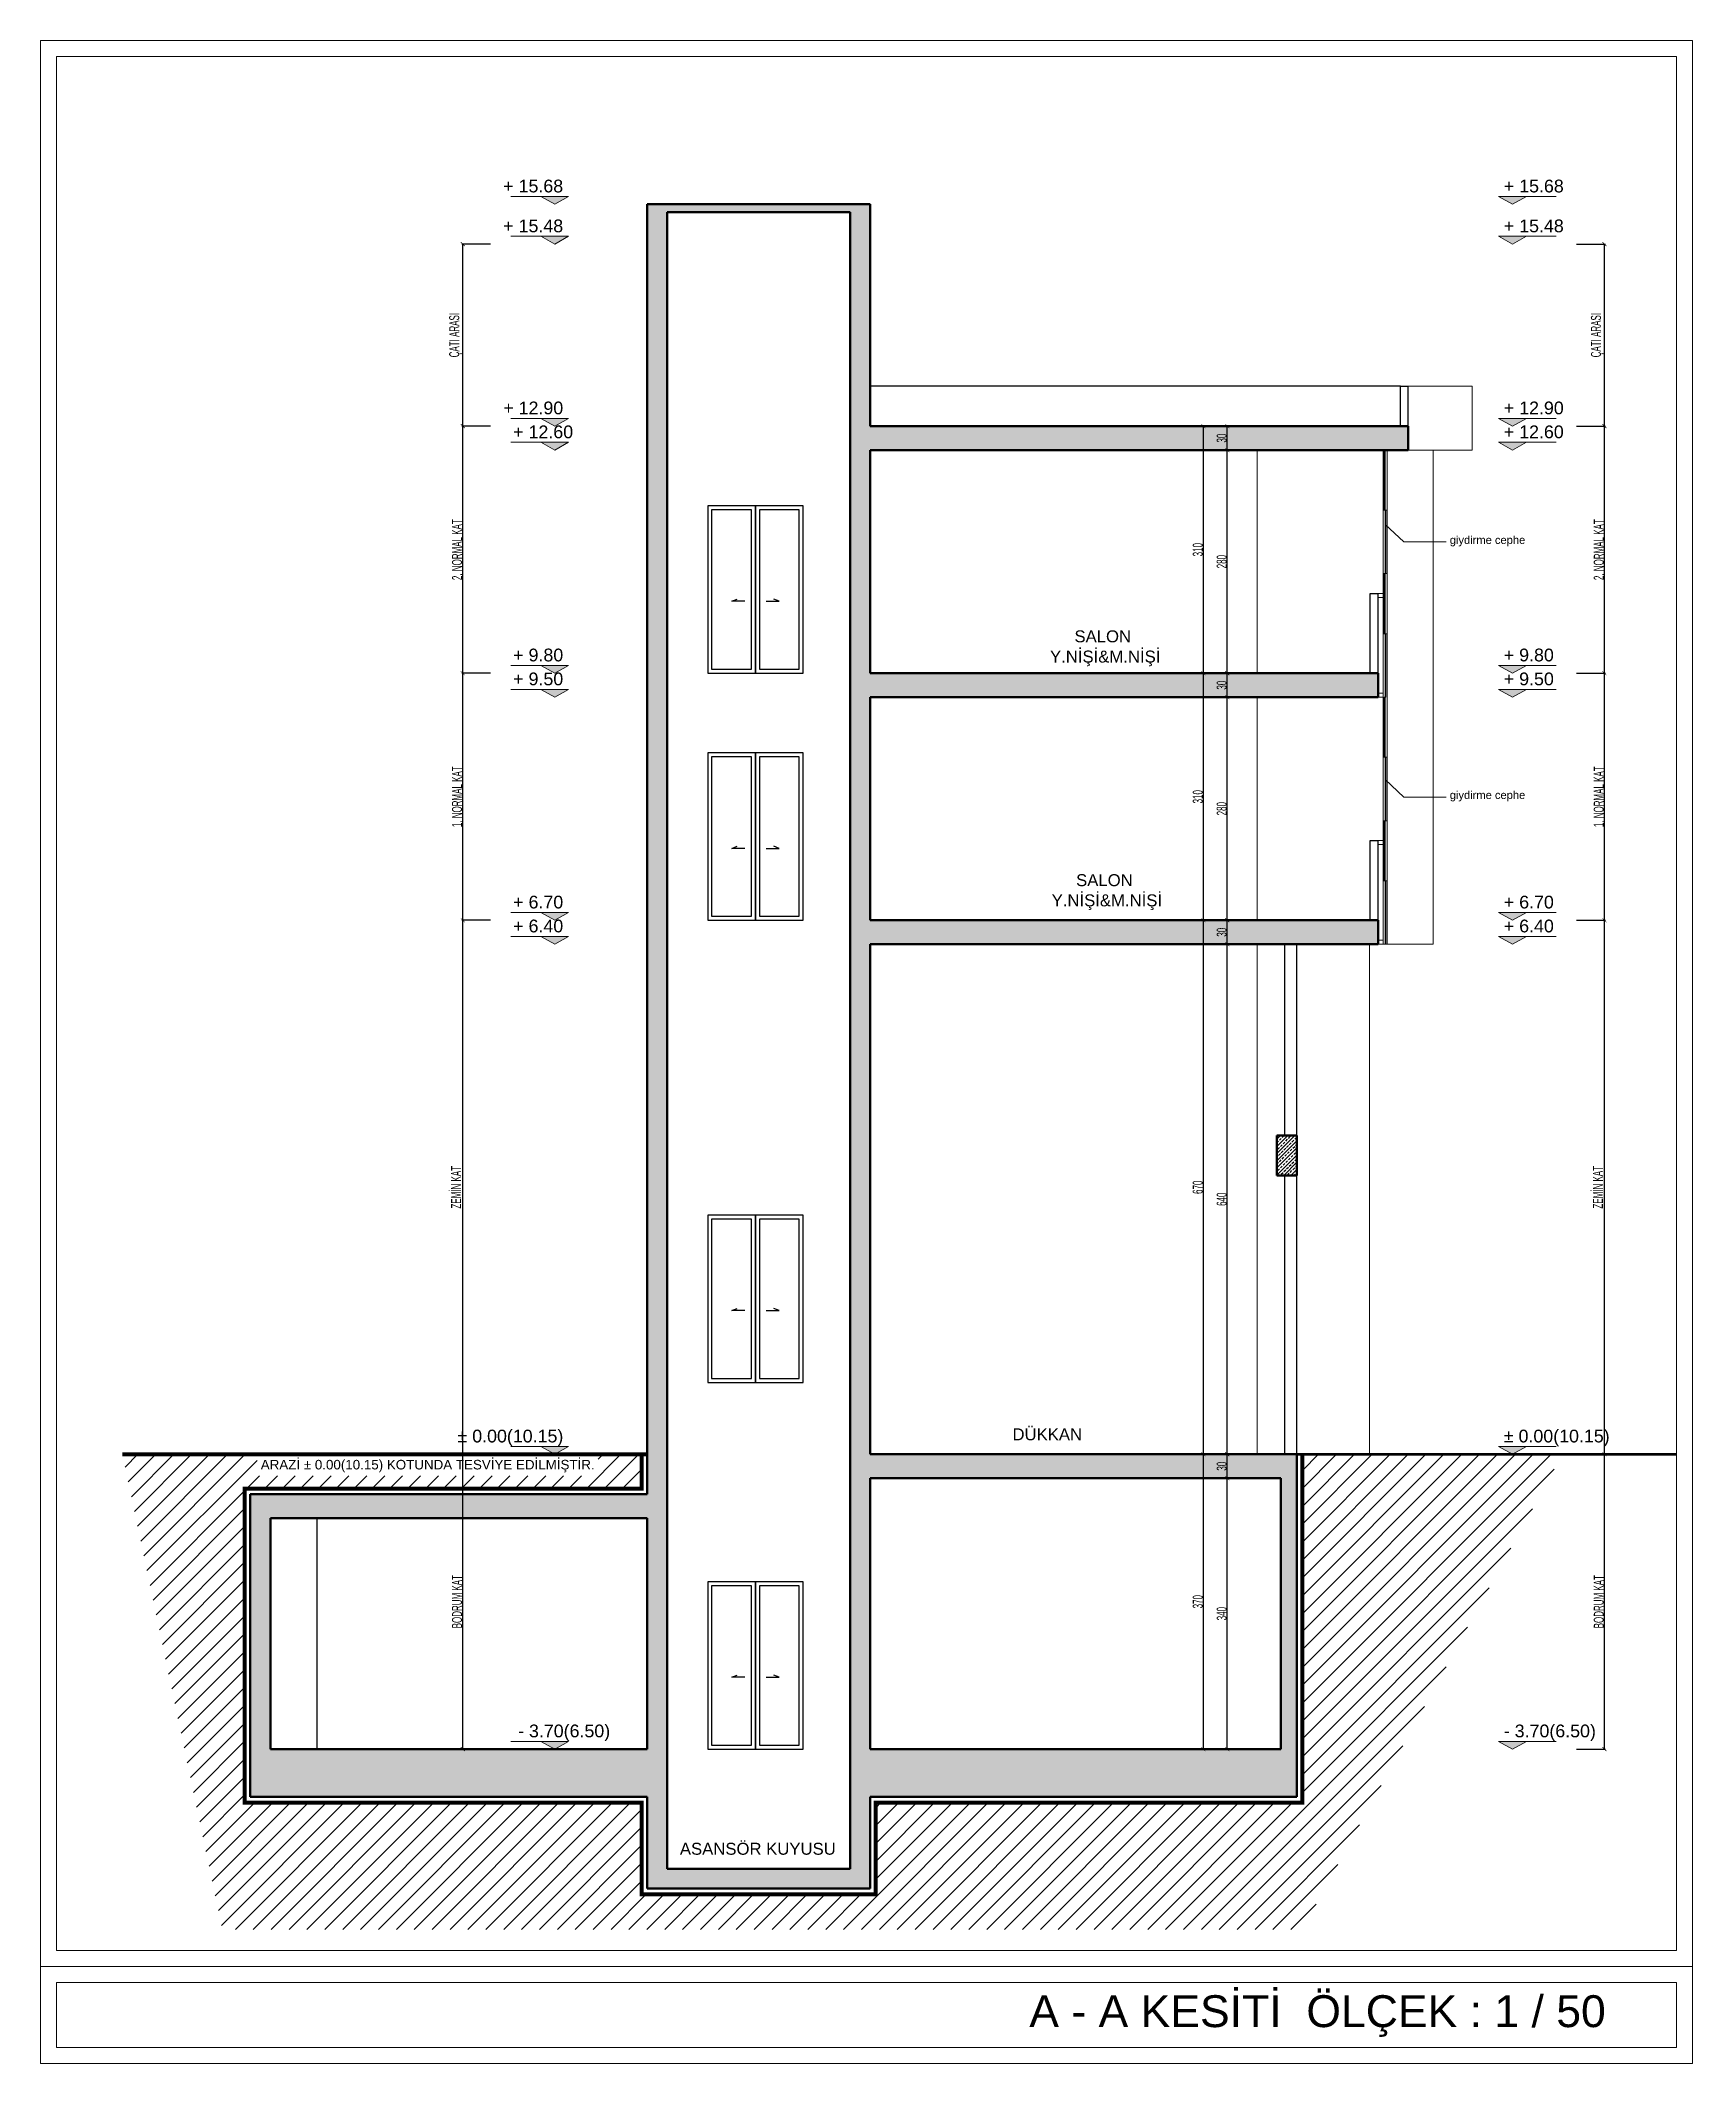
# Model space of a CAD drawing. Header units: millimetres. Extents: x 7519 to 33116, y -1769 to 3101.
# Drawn here: x 24041 to 26114, y 562 to 3101 of the extents above; entities that cross this region are included whole.
import ezdxf

# ---------------------------------------------------------------- set-up
doc = ezdxf.new("R2010")
doc.units = ezdxf.units.MM
doc.linetypes.add('ACAD_ISO04W100', pattern=[30, 24, -3, 0, -3])
doc.layers.add('1', color=7, linetype='Continuous', true_color=0x4137a0)
for name, color, linetype, lineweight in [('duvar', 145, 'Continuous', 53), ('iç ölçü x', 20, 'Continuous', 9), ('KAPI', 42, 'Continuous', 25), ('kesit duvar', 97, 'Continuous', 30), ('kesit ödşleme', 5, 'Continuous', 50), ('kolon', 1, 'Continuous', 30), ('KÜTÜPHANE', 34, 'Continuous', 30)]:
    doc.layers.add(name, color=color, linetype=linetype, lineweight=lineweight)
doc.styles.get("Standard").update_dxf_attribs({"font": 'arial.ttf'})
doc.styles.add('UMUT İÇ ÖLÇÜ YAZISI', font='ARIALN.TTF', dxfattribs={"width": 0.7, "height": 12.5})
doc.dimstyles.new('UMUT İÇ ÖLÇÜ', dxfattribs={"dimtxt": 12.5, "dimasz": 5, "dimexe": 1.25, "dimexo": 0.625, "dimtad": 1, "dimtoh": 1, "dimdec": 0, "dimzin": 12, "dimtxsty": 'UMUT İÇ ÖLÇÜ YAZISI', "dimblk": 'ARCHTICK', "dimcen": 5, "dimclrd": 1, "dimclre": 2, "dimclrt": 3, "dimadec": 0, "dimazin": 0, "dimtfac": 1, "dimtdec": 0, "dimtix": 1, "dimtmove": 0, "dimatfit": 3, "dimldrblk": 'ARCHTICK', "dimfxl": 35, "dimfxlon": 1, "dimtfillclr": 256, "dimarcsym": 0})
pattern_1 = [(45, (-20204.8364, 0), (-4.4901281, 4.4901281), []), (45, (-20200.346, 0), (-4.4901281, 4.4901281), [3.175, -1.5875])]

msp = doc.modelspace()

# ---------------------------------------------------------------- texts
for s, p in [('SALON', (25338.303, 2345.558)), ('Y.NİŞİ&M.NİŞİ', (25307.629, 2320.214)), ('Y.NİŞİ&M.NİŞİ', (25309.711, 2014.3)), ('SALON', (25340.386, 2039.643)), ('DÜKKAN', (25260.526, 1344.3)), ('ASANSÖR KUYUSU', (24843.121, 824.3))]:
    msp.add_text(s, height=15).set_placement(p)
at = {"layer": 'iç ölçü x'}
for s, height, p in [('+ 15.68', 16, (24621.42, 2910.082)), ('+ 15.68', 16, (25877.169, 2910.082)), ('+ 15.48', 16, (24621.42, 2860.082)), ('+ 15.48', 16, (25877.169, 2860.082)), ('+ 12.90', 16, (24621.508, 2631.644)), ('+ 12.90', 16, (25877.169, 2631.644)), ('+ 12.60', 16, (24633.939, 2601.644)), ('+ 12.60', 16, (25877.169, 2601.644)), ('giydirme cephe', 10, (25809.334, 2469.01)), ('+ 9.80', 16, (24633.939, 2321.644)), ('+ 9.80', 16, (25877.169, 2321.644)), ('+ 9.50', 16, (24633.939, 2291.644)), ('+ 9.50', 16, (25877.169, 2291.644)), ('giydirme cephe', 10, (25809.334, 2149.01)), ('+ 6.70', 16, (24633.939, 2011.644)), ('+ 6.70', 16, (25877.169, 2011.644)), ('+ 6.40', 16, (24633.939, 1981.644)), ('+ 6.40', 16, (25877.169, 1981.644)), ('± 0.00(10.15)', 16, (24564.034, 1341.644)), ('± 0.00(10.15)', 16, (25877.169, 1341.644)), ('ARAZİ ± 0.00(10.15) KOTUNDA TESVİYE EDİLMİŞTİR.', 12, (24317.105, 1307.758)), ('- 3.70(6.50)', 16, (24640.083, 971.644)), ('- 3.70(6.50)', 16, (25877.169, 971.644)), ('A - A KESİTİ  ÖLÇEK : 1 / 50', 40, (25281.598, 608.009))]:
    msp.add_text(s, height=height, dxfattribs=at).set_placement(p)

# ---------------------------------------------------------------- blocks, each defined once
blk = doc.blocks.new('A$C255917EC')
at = {"layer": 'iç ölçü x'}
h = blk.add_hatch(color=256, dxfattribs=at)
h.dxf.hatch_style = 1
h.paths.add_polyline_path([(0, 0), (43.7, 24.5), (-43.7, 24.5)])
for p, q in [((0, 0), (-43.7, 24.5)), ((-43.7, 24.5), (137.2, 24.5)), ((0, 0), (43.7, 24.5))]:
    blk.add_line(p, q, dxfattribs=at)
blk = doc.blocks.new('_ArchTick')
at = {"color": 0, "linetype": 'ByBlock', "const_width": 0.15}
blk.add_lwpolyline([(-0.5, -0.5), (0.5, 0.5)], dxfattribs=at)
blk = doc.blocks.new('*D327')
at = {"layer": 'Defpoints', "color": 0, "lineweight": 100, "transparency": 16777216}
for p in [(25888.1, 1326.8), (26003.4, 1326.8), (25888.1, 956.8)]:
    blk.add_point(p, dxfattribs=at)
at = {"layer": 'iç ölçü x', "color": 2, "lineweight": -2, "transparency": 16777216}
for p, q in [((25968.4, 1326.8), (26004.7, 1326.8)), ((25968.4, 956.8), (26004.7, 956.8))]:
    blk.add_line(p, q, dxfattribs=at)
at = {"layer": 'iç ölçü x', "color": 1, "lineweight": -2, "transparency": 16777216}
blk.add_line((26003.4, 956.8), (26003.4, 1326.8), dxfattribs=at)
at = {"layer": 'iç ölçü x', "color": 1, "lineweight": -2, "transparency": 16777216, "xscale": 5, "yscale": 5, "zscale": 5}
for p, rotation in [((26003.4, 1326.8), 90), ((26003.4, 956.8), 270)]:
    blk.add_blockref('_ArchTick', p, dxfattribs=dict(at, rotation=rotation))
at = {"layer": 'iç ölçü x', "color": 3, "transparency": 16777216, "insert": (25996.4, 1141.8), "char_height": 12.5, "attachment_point": 5, "rotation": 90, "style": 'UMUT İÇ ÖLÇÜ YAZISI'}
blk.add_mtext('BODRUM KAT', dxfattribs=at)
blk = doc.blocks.new('*D328')
at = {"layer": 'Defpoints', "color": 0, "transparency": 16777216}
for p in [(25888.1, 1996.8), (26003.4, 1996.8), (25888.1, 1326.8)]:
    blk.add_point(p, dxfattribs=at)
at = {"layer": 'iç ölçü x', "color": 2, "lineweight": -2, "transparency": 16777216}
for p, q in [((25968.4, 1996.8), (26004.7, 1996.8)), ((25968.4, 1326.8), (26004.7, 1326.8))]:
    blk.add_line(p, q, dxfattribs=at)
at = {"layer": 'iç ölçü x', "color": 1, "lineweight": -2, "transparency": 16777216}
blk.add_line((26003.4, 1326.8), (26003.4, 1996.8), dxfattribs=at)
at = {"layer": 'iç ölçü x', "color": 1, "lineweight": -2, "transparency": 16777216, "xscale": 5, "yscale": 5, "zscale": 5}
for p, rotation in [((26003.4, 1996.8), 90), ((26003.4, 1326.8), 270)]:
    blk.add_blockref('_ArchTick', p, dxfattribs=dict(at, rotation=rotation))
at = {"layer": 'iç ölçü x', "color": 3, "transparency": 16777216, "insert": (25995.2, 1661.8), "char_height": 12.5, "attachment_point": 5, "rotation": 90, "style": 'UMUT İÇ ÖLÇÜ YAZISI'}
blk.add_mtext('ZEMİN KAT', dxfattribs=at)
blk = doc.blocks.new('*D329')
at = {"layer": 'Defpoints', "color": 0, "transparency": 16777216}
for p in [(25888.1, 2306.8), (26003.4, 2306.8), (25888.1, 1996.8)]:
    blk.add_point(p, dxfattribs=at)
at = {"layer": 'iç ölçü x', "color": 2, "lineweight": -2, "transparency": 16777216}
for p, q in [((25968.4, 2306.8), (26004.7, 2306.8)), ((25968.4, 1996.8), (26004.7, 1996.8))]:
    blk.add_line(p, q, dxfattribs=at)
at = {"layer": 'iç ölçü x', "color": 1, "lineweight": -2, "transparency": 16777216}
blk.add_line((26003.4, 1996.8), (26003.4, 2306.8), dxfattribs=at)
at = {"layer": 'iç ölçü x', "color": 1, "lineweight": -2, "transparency": 16777216, "xscale": 5, "yscale": 5, "zscale": 5}
for p, rotation in [((26003.4, 2306.8), 90), ((26003.4, 1996.8), 270)]:
    blk.add_blockref('_ArchTick', p, dxfattribs=dict(at, rotation=rotation))
at = {"layer": 'iç ölçü x', "color": 3, "transparency": 16777216, "insert": (25996.4, 2151.8), "char_height": 12.5, "attachment_point": 5, "rotation": 90, "style": 'UMUT İÇ ÖLÇÜ YAZISI'}
blk.add_mtext('1. NORMAL KAT', dxfattribs=at)
blk = doc.blocks.new('*D330')
at = {"layer": 'Defpoints', "color": 0, "transparency": 16777216}
for p in [(25888.1, 2616.8), (26003.4, 2616.8), (25888.1, 2306.8)]:
    blk.add_point(p, dxfattribs=at)
at = {"layer": 'iç ölçü x', "color": 2, "lineweight": -2, "transparency": 16777216}
for p, q in [((25968.4, 2616.8), (26004.7, 2616.8)), ((25968.4, 2306.8), (26004.7, 2306.8))]:
    blk.add_line(p, q, dxfattribs=at)
at = {"layer": 'iç ölçü x', "color": 1, "lineweight": -2, "transparency": 16777216}
blk.add_line((26003.4, 2306.8), (26003.4, 2616.8), dxfattribs=at)
at = {"layer": 'iç ölçü x', "color": 1, "lineweight": -2, "transparency": 16777216, "xscale": 5, "yscale": 5, "zscale": 5}
for p, rotation in [((26003.4, 2616.8), 90), ((26003.4, 2306.8), 270)]:
    blk.add_blockref('_ArchTick', p, dxfattribs=dict(at, rotation=rotation))
at = {"layer": 'iç ölçü x', "color": 3, "transparency": 16777216, "insert": (25996.4, 2461.8), "char_height": 12.5, "attachment_point": 5, "rotation": 90, "style": 'UMUT İÇ ÖLÇÜ YAZISI'}
blk.add_mtext('2. NORMAL KAT', dxfattribs=at)
blk = doc.blocks.new('*D331')
at = {"layer": 'Defpoints', "color": 0, "transparency": 16777216}
for p in [(25888.1, 2845.2), (26003.4, 2845.2), (25888.1, 2616.8)]:
    blk.add_point(p, dxfattribs=at)
at = {"layer": 'iç ölçü x', "color": 2, "lineweight": -2, "transparency": 16777216}
for p, q in [((25968.4, 2845.2), (26004.7, 2845.2)), ((25968.4, 2616.8), (26004.7, 2616.8))]:
    blk.add_line(p, q, dxfattribs=at)
at = {"layer": 'iç ölçü x', "color": 1, "lineweight": -2, "transparency": 16777216}
blk.add_line((26003.4, 2616.8), (26003.4, 2845.2), dxfattribs=at)
at = {"layer": 'iç ölçü x', "color": 1, "lineweight": -2, "transparency": 16777216, "xscale": 5, "yscale": 5, "zscale": 5}
for p, rotation in [((26003.4, 2845.2), 90), ((26003.4, 2616.8), 270)]:
    blk.add_blockref('_ArchTick', p, dxfattribs=dict(at, rotation=rotation))
at = {"layer": 'iç ölçü x', "color": 3, "transparency": 16777216, "insert": (25994.7, 2731), "char_height": 12.5, "attachment_point": 5, "rotation": 90, "style": 'UMUT İÇ ÖLÇÜ YAZISI'}
blk.add_mtext('ÇATI ARASI ', dxfattribs=at)
blk = doc.blocks.new('*D342')
at = {"layer": 'Defpoints', "color": 0, "lineweight": 100, "transparency": 16777216}
for p in [(24570.6, 1326.8), (24686, 1326.8), (24686, 956.8)]:
    blk.add_point(p, dxfattribs=at)
at = {"layer": 'iç ölçü x', "color": 2, "lineweight": -2, "transparency": 16777216}
for p, q in [((24605.6, 1326.8), (24569.4, 1326.8)), ((24605.6, 956.8), (24569.4, 956.8))]:
    blk.add_line(p, q, dxfattribs=at)
at = {"layer": 'iç ölçü x', "color": 1, "lineweight": -2, "transparency": 16777216}
blk.add_line((24570.6, 956.8), (24570.6, 1326.8), dxfattribs=at)
at = {"layer": 'iç ölçü x', "color": 1, "lineweight": -2, "transparency": 16777216, "xscale": 5, "yscale": 5, "zscale": 5}
for p, rotation in [((24570.6, 1326.8), 90), ((24570.6, 956.8), 270)]:
    blk.add_blockref('_ArchTick', p, dxfattribs=dict(at, rotation=rotation))
at = {"layer": 'iç ölçü x', "color": 3, "transparency": 16777216, "insert": (24563.5, 1141.8), "char_height": 12.5, "attachment_point": 5, "rotation": 90, "style": 'UMUT İÇ ÖLÇÜ YAZISI'}
blk.add_mtext('BODRUM KAT', dxfattribs=at)
blk = doc.blocks.new('*D343')
at = {"layer": 'Defpoints', "color": 0, "transparency": 16777216}
for p in [(24570.6, 1996.8), (24686, 1996.8), (24686, 1326.8)]:
    blk.add_point(p, dxfattribs=at)
at = {"layer": 'iç ölçü x', "color": 2, "lineweight": -2, "transparency": 16777216}
for p, q in [((24605.6, 1996.8), (24569.4, 1996.8)), ((24605.6, 1326.8), (24569.4, 1326.8))]:
    blk.add_line(p, q, dxfattribs=at)
at = {"layer": 'iç ölçü x', "color": 1, "lineweight": -2, "transparency": 16777216}
blk.add_line((24570.6, 1326.8), (24570.6, 1996.8), dxfattribs=at)
at = {"layer": 'iç ölçü x', "color": 1, "lineweight": -2, "transparency": 16777216, "xscale": 5, "yscale": 5, "zscale": 5}
for p, rotation in [((24570.6, 1996.8), 90), ((24570.6, 1326.8), 270)]:
    blk.add_blockref('_ArchTick', p, dxfattribs=dict(at, rotation=rotation))
at = {"layer": 'iç ölçü x', "color": 3, "transparency": 16777216, "insert": (24562.3, 1661.8), "char_height": 12.5, "attachment_point": 5, "rotation": 90, "style": 'UMUT İÇ ÖLÇÜ YAZISI'}
blk.add_mtext('ZEMİN KAT', dxfattribs=at)
blk = doc.blocks.new('*D344')
at = {"layer": 'Defpoints', "color": 0, "transparency": 16777216}
for p in [(24570.6, 2306.8), (24686, 2306.8), (24686, 1996.8)]:
    blk.add_point(p, dxfattribs=at)
at = {"layer": 'iç ölçü x', "color": 2, "lineweight": -2, "transparency": 16777216}
for p, q in [((24605.6, 2306.8), (24569.4, 2306.8)), ((24605.6, 1996.8), (24569.4, 1996.8))]:
    blk.add_line(p, q, dxfattribs=at)
at = {"layer": 'iç ölçü x', "color": 1, "lineweight": -2, "transparency": 16777216}
blk.add_line((24570.6, 1996.8), (24570.6, 2306.8), dxfattribs=at)
at = {"layer": 'iç ölçü x', "color": 1, "lineweight": -2, "transparency": 16777216, "xscale": 5, "yscale": 5, "zscale": 5}
for p, rotation in [((24570.6, 2306.8), 90), ((24570.6, 1996.8), 270)]:
    blk.add_blockref('_ArchTick', p, dxfattribs=dict(at, rotation=rotation))
at = {"layer": 'iç ölçü x', "color": 3, "transparency": 16777216, "insert": (24563.5, 2151.8), "char_height": 12.5, "attachment_point": 5, "rotation": 90, "style": 'UMUT İÇ ÖLÇÜ YAZISI'}
blk.add_mtext('1. NORMAL KAT', dxfattribs=at)
blk = doc.blocks.new('*D345')
at = {"layer": 'Defpoints', "color": 0, "transparency": 16777216}
for p in [(24570.6, 2616.8), (24686, 2616.8), (24686, 2306.8)]:
    blk.add_point(p, dxfattribs=at)
at = {"layer": 'iç ölçü x', "color": 2, "lineweight": -2, "transparency": 16777216}
for p, q in [((24605.6, 2616.8), (24569.4, 2616.8)), ((24605.6, 2306.8), (24569.4, 2306.8))]:
    blk.add_line(p, q, dxfattribs=at)
at = {"layer": 'iç ölçü x', "color": 1, "lineweight": -2, "transparency": 16777216}
blk.add_line((24570.6, 2306.8), (24570.6, 2616.8), dxfattribs=at)
at = {"layer": 'iç ölçü x', "color": 1, "lineweight": -2, "transparency": 16777216, "xscale": 5, "yscale": 5, "zscale": 5}
for p, rotation in [((24570.6, 2616.8), 90), ((24570.6, 2306.8), 270)]:
    blk.add_blockref('_ArchTick', p, dxfattribs=dict(at, rotation=rotation))
at = {"layer": 'iç ölçü x', "color": 3, "transparency": 16777216, "insert": (24563.5, 2461.8), "char_height": 12.5, "attachment_point": 5, "rotation": 90, "style": 'UMUT İÇ ÖLÇÜ YAZISI'}
blk.add_mtext('2. NORMAL KAT', dxfattribs=at)
blk = doc.blocks.new('*D346')
at = {"layer": 'Defpoints', "color": 0, "transparency": 16777216}
for p in [(24570.6, 2845.2), (24686, 2845.2), (24686, 2616.8)]:
    blk.add_point(p, dxfattribs=at)
at = {"layer": 'iç ölçü x', "color": 2, "lineweight": -2, "transparency": 16777216}
for p, q in [((24605.6, 2845.2), (24569.4, 2845.2)), ((24605.6, 2616.8), (24569.4, 2616.8))]:
    blk.add_line(p, q, dxfattribs=at)
at = {"layer": 'iç ölçü x', "color": 1, "lineweight": -2, "transparency": 16777216}
blk.add_line((24570.6, 2616.8), (24570.6, 2845.2), dxfattribs=at)
at = {"layer": 'iç ölçü x', "color": 1, "lineweight": -2, "transparency": 16777216, "xscale": 5, "yscale": 5, "zscale": 5}
for p, rotation in [((24570.6, 2845.2), 90), ((24570.6, 2616.8), 270)]:
    blk.add_blockref('_ArchTick', p, dxfattribs=dict(at, rotation=rotation))
at = {"layer": 'iç ölçü x', "color": 3, "transparency": 16777216, "insert": (24561.8, 2731), "char_height": 12.5, "attachment_point": 5, "rotation": 90, "style": 'UMUT İÇ ÖLÇÜ YAZISI'}
blk.add_mtext('ÇATI ARASI ', dxfattribs=at)
blk = doc.blocks.new('*D479')
at = {"layer": 'Defpoints', "color": 0, "lineweight": 100, "transparency": 16777216}
for p in [(25530.1, 1296.8), (25550.8, 1296.8), (25550.8, 956.8)]:
    blk.add_point(p, dxfattribs=at)
at = {"layer": 'iç ölçü x', "color": 2, "lineweight": -2, "transparency": 16777216}
for p, q in [((25550.1, 1296.8), (25528.9, 1296.8)), ((25550.1, 956.8), (25528.9, 956.8))]:
    blk.add_line(p, q, dxfattribs=at)
at = {"layer": 'iç ölçü x', "color": 1, "lineweight": -2, "transparency": 16777216}
blk.add_line((25530.1, 956.8), (25530.1, 1296.8), dxfattribs=at)
at = {"layer": 'iç ölçü x', "color": 1, "lineweight": -2, "transparency": 16777216, "xscale": 5, "yscale": 5, "zscale": 5}
for p, rotation in [((25530.1, 1296.8), 90), ((25530.1, 956.8), 270)]:
    blk.add_blockref('_ArchTick', p, dxfattribs=dict(at, rotation=rotation))
at = {"layer": 'iç ölçü x', "color": 3, "transparency": 16777216, "insert": (25523.1, 1126.8), "char_height": 12.5, "attachment_point": 5, "rotation": 90, "style": 'UMUT İÇ ÖLÇÜ YAZISI'}
blk.add_mtext('340', dxfattribs=at)
blk = doc.blocks.new('*D480')
at = {"layer": 'Defpoints', "color": 0, "lineweight": 100, "transparency": 16777216}
for p in [(25530.1, 1326.8), (25567.8, 1326.8), (25550.8, 1296.8)]:
    blk.add_point(p, dxfattribs=at)
at = {"layer": 'iç ölçü x', "color": 2, "lineweight": -2, "transparency": 16777216}
for p, q in [((25565.1, 1326.8), (25528.9, 1326.8)), ((25550.1, 1296.8), (25528.9, 1296.8))]:
    blk.add_line(p, q, dxfattribs=at)
at = {"layer": 'iç ölçü x', "color": 1, "lineweight": -2, "transparency": 16777216}
blk.add_line((25530.1, 1296.8), (25530.1, 1326.8), dxfattribs=at)
at = {"layer": 'iç ölçü x', "color": 1, "lineweight": -2, "transparency": 16777216, "xscale": 5, "yscale": 5, "zscale": 5}
for p, rotation in [((25530.1, 1326.8), 90), ((25530.1, 1296.8), 270)]:
    blk.add_blockref('_ArchTick', p, dxfattribs=dict(at, rotation=rotation))
at = {"layer": 'iç ölçü x', "color": 3, "transparency": 16777216, "insert": (25523.1, 1311.8), "char_height": 12.5, "attachment_point": 5, "rotation": 90, "style": 'UMUT İÇ ÖLÇÜ YAZISI'}
blk.add_mtext('30', dxfattribs=at)
blk = doc.blocks.new('*D481')
at = {"layer": 'Defpoints', "color": 0, "transparency": 16777216}
for p in [(25530.1, 1966.8), (25567.8, 1966.8), (25567.8, 1326.8)]:
    blk.add_point(p, dxfattribs=at)
at = {"layer": 'iç ölçü x', "color": 2, "lineweight": -2, "transparency": 16777216}
for p, q in [((25565.1, 1966.8), (25528.9, 1966.8)), ((25565.1, 1326.8), (25528.9, 1326.8))]:
    blk.add_line(p, q, dxfattribs=at)
at = {"layer": 'iç ölçü x', "color": 1, "lineweight": -2, "transparency": 16777216}
blk.add_line((25530.1, 1326.8), (25530.1, 1966.8), dxfattribs=at)
at = {"layer": 'iç ölçü x', "color": 1, "lineweight": -2, "transparency": 16777216, "xscale": 5, "yscale": 5, "zscale": 5}
for p, rotation in [((25530.1, 1966.8), 90), ((25530.1, 1326.8), 270)]:
    blk.add_blockref('_ArchTick', p, dxfattribs=dict(at, rotation=rotation))
at = {"layer": 'iç ölçü x', "color": 3, "transparency": 16777216, "insert": (25523.1, 1646.8), "char_height": 12.5, "attachment_point": 5, "rotation": 90, "style": 'UMUT İÇ ÖLÇÜ YAZISI'}
blk.add_mtext('640', dxfattribs=at)
blk = doc.blocks.new('*D482')
at = {"layer": 'Defpoints', "color": 0, "transparency": 16777216}
for p in [(25530.1, 1996.8), (25567.8, 1996.8), (25567.8, 1966.8)]:
    blk.add_point(p, dxfattribs=at)
at = {"layer": 'iç ölçü x', "color": 2, "lineweight": -2, "transparency": 16777216}
for p, q in [((25565.1, 1996.8), (25528.9, 1996.8)), ((25565.1, 1966.8), (25528.9, 1966.8))]:
    blk.add_line(p, q, dxfattribs=at)
at = {"layer": 'iç ölçü x', "color": 1, "lineweight": -2, "transparency": 16777216}
blk.add_line((25530.1, 1966.8), (25530.1, 1996.8), dxfattribs=at)
at = {"layer": 'iç ölçü x', "color": 1, "lineweight": -2, "transparency": 16777216, "xscale": 5, "yscale": 5, "zscale": 5}
for p, rotation in [((25530.1, 1996.8), 90), ((25530.1, 1966.8), 270)]:
    blk.add_blockref('_ArchTick', p, dxfattribs=dict(at, rotation=rotation))
at = {"layer": 'iç ölçü x', "color": 3, "transparency": 16777216, "insert": (25523.1, 1981.8), "char_height": 12.5, "attachment_point": 5, "rotation": 90, "style": 'UMUT İÇ ÖLÇÜ YAZISI'}
blk.add_mtext('30', dxfattribs=at)
blk = doc.blocks.new('*D483')
at = {"layer": 'Defpoints', "color": 0, "transparency": 16777216}
for p in [(25530.1, 2276.8), (25567.8, 2276.8), (25567.8, 1996.8)]:
    blk.add_point(p, dxfattribs=at)
at = {"layer": 'iç ölçü x', "color": 2, "lineweight": -2, "transparency": 16777216}
for p, q in [((25565.1, 2276.8), (25528.9, 2276.8)), ((25565.1, 1996.8), (25528.9, 1996.8))]:
    blk.add_line(p, q, dxfattribs=at)
at = {"layer": 'iç ölçü x', "color": 1, "lineweight": -2, "transparency": 16777216}
blk.add_line((25530.1, 1996.8), (25530.1, 2276.8), dxfattribs=at)
at = {"layer": 'iç ölçü x', "color": 1, "lineweight": -2, "transparency": 16777216, "xscale": 5, "yscale": 5, "zscale": 5}
for p, rotation in [((25530.1, 2276.8), 90), ((25530.1, 1996.8), 270)]:
    blk.add_blockref('_ArchTick', p, dxfattribs=dict(at, rotation=rotation))
at = {"layer": 'iç ölçü x', "color": 3, "transparency": 16777216, "insert": (25523.1, 2136.8), "char_height": 12.5, "attachment_point": 5, "rotation": 90, "style": 'UMUT İÇ ÖLÇÜ YAZISI'}
blk.add_mtext('280', dxfattribs=at)
blk = doc.blocks.new('*D484')
at = {"layer": 'Defpoints', "color": 0, "transparency": 16777216}
for p in [(25530.1, 2306.8), (25567.8, 2306.8), (25567.8, 2276.8)]:
    blk.add_point(p, dxfattribs=at)
at = {"layer": 'iç ölçü x', "color": 2, "lineweight": -2, "transparency": 16777216}
for p, q in [((25565.1, 2306.8), (25528.9, 2306.8)), ((25565.1, 2276.8), (25528.9, 2276.8))]:
    blk.add_line(p, q, dxfattribs=at)
at = {"layer": 'iç ölçü x', "color": 1, "lineweight": -2, "transparency": 16777216}
blk.add_line((25530.1, 2276.8), (25530.1, 2306.8), dxfattribs=at)
at = {"layer": 'iç ölçü x', "color": 1, "lineweight": -2, "transparency": 16777216, "xscale": 5, "yscale": 5, "zscale": 5}
for p, rotation in [((25530.1, 2306.8), 90), ((25530.1, 2276.8), 270)]:
    blk.add_blockref('_ArchTick', p, dxfattribs=dict(at, rotation=rotation))
at = {"layer": 'iç ölçü x', "color": 3, "transparency": 16777216, "insert": (25523.1, 2291.8), "char_height": 12.5, "attachment_point": 5, "rotation": 90, "style": 'UMUT İÇ ÖLÇÜ YAZISI'}
blk.add_mtext('30', dxfattribs=at)
blk = doc.blocks.new('*D485')
at = {"layer": 'Defpoints', "color": 0, "transparency": 16777216}
for p in [(25530.1, 2586.8), (25567.8, 2586.8), (25567.8, 2306.8)]:
    blk.add_point(p, dxfattribs=at)
at = {"layer": 'iç ölçü x', "color": 2, "lineweight": -2, "transparency": 16777216}
for p, q in [((25565.1, 2586.8), (25528.9, 2586.8)), ((25565.1, 2306.8), (25528.9, 2306.8))]:
    blk.add_line(p, q, dxfattribs=at)
at = {"layer": 'iç ölçü x', "color": 1, "lineweight": -2, "transparency": 16777216}
blk.add_line((25530.1, 2306.8), (25530.1, 2586.8), dxfattribs=at)
at = {"layer": 'iç ölçü x', "color": 1, "lineweight": -2, "transparency": 16777216, "xscale": 5, "yscale": 5, "zscale": 5}
for p, rotation in [((25530.1, 2586.8), 90), ((25530.1, 2306.8), 270)]:
    blk.add_blockref('_ArchTick', p, dxfattribs=dict(at, rotation=rotation))
at = {"layer": 'iç ölçü x', "color": 3, "transparency": 16777216, "insert": (25523.1, 2446.8), "char_height": 12.5, "attachment_point": 5, "rotation": 90, "style": 'UMUT İÇ ÖLÇÜ YAZISI'}
blk.add_mtext('280', dxfattribs=at)
blk = doc.blocks.new('*D486')
at = {"layer": 'Defpoints', "color": 0, "transparency": 16777216}
for p in [(25530.1, 2616.8), (25564.2, 2616.8), (25567.8, 2586.8)]:
    blk.add_point(p, dxfattribs=at)
at = {"layer": 'iç ölçü x', "color": 2, "lineweight": -2, "transparency": 16777216}
for p, q in [((25563.6, 2616.8), (25528.9, 2616.8)), ((25565.1, 2586.8), (25528.9, 2586.8))]:
    blk.add_line(p, q, dxfattribs=at)
at = {"layer": 'iç ölçü x', "color": 1, "lineweight": -2, "transparency": 16777216}
blk.add_line((25530.1, 2586.8), (25530.1, 2616.8), dxfattribs=at)
at = {"layer": 'iç ölçü x', "color": 1, "lineweight": -2, "transparency": 16777216, "xscale": 5, "yscale": 5, "zscale": 5}
for p, rotation in [((25530.1, 2616.8), 90), ((25530.1, 2586.8), 270)]:
    blk.add_blockref('_ArchTick', p, dxfattribs=dict(at, rotation=rotation))
at = {"layer": 'iç ölçü x', "color": 3, "transparency": 16777216, "insert": (25523.1, 2601.8), "char_height": 12.5, "attachment_point": 5, "rotation": 90, "style": 'UMUT İÇ ÖLÇÜ YAZISI'}
blk.add_mtext('30', dxfattribs=at)
blk = doc.blocks.new('*D487')
at = {"layer": 'Defpoints', "color": 0, "lineweight": 100, "transparency": 16777216}
for p in [(25500.1, 1326.8), (25520.8, 1326.8), (25520.8, 956.8)]:
    blk.add_point(p, dxfattribs=at)
at = {"layer": 'iç ölçü x', "color": 2, "lineweight": -2, "transparency": 16777216}
for p, q in [((25520.1, 1326.8), (25498.9, 1326.8)), ((25520.1, 956.8), (25498.9, 956.8))]:
    blk.add_line(p, q, dxfattribs=at)
at = {"layer": 'iç ölçü x', "color": 1, "lineweight": -2, "transparency": 16777216}
blk.add_line((25500.1, 956.8), (25500.1, 1326.8), dxfattribs=at)
at = {"layer": 'iç ölçü x', "color": 1, "lineweight": -2, "transparency": 16777216, "xscale": 5, "yscale": 5, "zscale": 5}
for p, rotation in [((25500.1, 1326.8), 90), ((25500.1, 956.8), 270)]:
    blk.add_blockref('_ArchTick', p, dxfattribs=dict(at, rotation=rotation))
at = {"layer": 'iç ölçü x', "color": 3, "transparency": 16777216, "insert": (25493.1, 1141.8), "char_height": 12.5, "attachment_point": 5, "rotation": 90, "style": 'UMUT İÇ ÖLÇÜ YAZISI'}
blk.add_mtext('370', dxfattribs=at)
blk = doc.blocks.new('*D488')
at = {"layer": 'Defpoints', "color": 0, "transparency": 16777216}
for p in [(25500.1, 1996.8), (25514.7, 1996.8), (25520.8, 1326.8)]:
    blk.add_point(p, dxfattribs=at)
at = {"layer": 'iç ölçü x', "color": 2, "lineweight": -2, "transparency": 16777216}
for p, q in [((25514, 1996.8), (25498.9, 1996.8)), ((25520.1, 1326.8), (25498.9, 1326.8))]:
    blk.add_line(p, q, dxfattribs=at)
at = {"layer": 'iç ölçü x', "color": 1, "lineweight": -2, "transparency": 16777216}
blk.add_line((25500.1, 1326.8), (25500.1, 1996.8), dxfattribs=at)
at = {"layer": 'iç ölçü x', "color": 1, "lineweight": -2, "transparency": 16777216, "xscale": 5, "yscale": 5, "zscale": 5}
for p, rotation in [((25500.1, 1996.8), 90), ((25500.1, 1326.8), 270)]:
    blk.add_blockref('_ArchTick', p, dxfattribs=dict(at, rotation=rotation))
at = {"layer": 'iç ölçü x', "color": 3, "transparency": 16777216, "insert": (25493.1, 1661.8), "char_height": 12.5, "attachment_point": 5, "rotation": 90, "style": 'UMUT İÇ ÖLÇÜ YAZISI'}
blk.add_mtext('670', dxfattribs=at)
blk = doc.blocks.new('*D489')
at = {"layer": 'Defpoints', "color": 0, "transparency": 16777216}
for p in [(25500.1, 2306.8), (25520.5, 2306.8), (25514.7, 1996.8)]:
    blk.add_point(p, dxfattribs=at)
at = {"layer": 'iç ölçü x', "color": 2, "lineweight": -2, "transparency": 16777216}
for p, q in [((25519.9, 2306.8), (25498.9, 2306.8)), ((25514, 1996.8), (25498.9, 1996.8))]:
    blk.add_line(p, q, dxfattribs=at)
at = {"layer": 'iç ölçü x', "color": 1, "lineweight": -2, "transparency": 16777216}
blk.add_line((25500.1, 1996.8), (25500.1, 2306.8), dxfattribs=at)
at = {"layer": 'iç ölçü x', "color": 1, "lineweight": -2, "transparency": 16777216, "xscale": 5, "yscale": 5, "zscale": 5}
for p, rotation in [((25500.1, 2306.8), 90), ((25500.1, 1996.8), 270)]:
    blk.add_blockref('_ArchTick', p, dxfattribs=dict(at, rotation=rotation))
at = {"layer": 'iç ölçü x', "color": 3, "transparency": 16777216, "insert": (25493.1, 2151.8), "char_height": 12.5, "attachment_point": 5, "rotation": 90, "style": 'UMUT İÇ ÖLÇÜ YAZISI'}
blk.add_mtext('310', dxfattribs=at)
blk = doc.blocks.new('*D490')
at = {"layer": 'Defpoints', "color": 0, "transparency": 16777216}
for p in [(25500.1, 2616.8), (25503.8, 2616.8), (25520.5, 2306.8)]:
    blk.add_point(p, dxfattribs=at)
at = {"layer": 'iç ölçü x', "color": 2, "lineweight": -2, "transparency": 16777216}
for p, q in [((25503.2, 2616.8), (25498.9, 2616.8)), ((25519.9, 2306.8), (25498.9, 2306.8))]:
    blk.add_line(p, q, dxfattribs=at)
at = {"layer": 'iç ölçü x', "color": 1, "lineweight": -2, "transparency": 16777216}
blk.add_line((25500.1, 2306.8), (25500.1, 2616.8), dxfattribs=at)
at = {"layer": 'iç ölçü x', "color": 1, "lineweight": -2, "transparency": 16777216, "xscale": 5, "yscale": 5, "zscale": 5}
for p, rotation in [((25500.1, 2616.8), 90), ((25500.1, 2306.8), 270)]:
    blk.add_blockref('_ArchTick', p, dxfattribs=dict(at, rotation=rotation))
at = {"layer": 'iç ölçü x', "color": 3, "transparency": 16777216, "insert": (25493.1, 2461.8), "char_height": 12.5, "attachment_point": 5, "rotation": 90, "style": 'UMUT İÇ ÖLÇÜ YAZISI'}
blk.add_mtext('310', dxfattribs=at)

# ---------------------------------------------------------------- dimensions: what is measured, and where the dimension line sits
at = {"layer": 'iç ölçü x'}
for base, p1, p2, text, picture, middle in [((24570.601, 2845.205), (24685.978, 2616.767), (24685.978, 2845.205), 'ÇATI ARASI ', '*D346', (24561.824, 2730.986)), ((26003.448, 2845.205), (25888.07, 2616.767), (25888.07, 2845.205), 'ÇATI ARASI ', '*D331', (25994.671, 2730.986)), ((24570.601, 2616.767), (24685.978, 2306.767), (24685.978, 2616.767), '2. NORMAL KAT', '*D345', (24563.508, 2461.767)), ((26003.448, 2616.767), (25888.07, 2306.767), (25888.07, 2616.767), '2. NORMAL KAT', '*D330', (25996.355, 2461.767)), ((24570.601, 2306.767), (24685.978, 1996.767), (24685.978, 2306.767), '1. NORMAL KAT', '*D344', (24563.508, 2151.767)), ((26003.448, 2306.767), (25888.07, 1996.767), (25888.07, 2306.767), '1. NORMAL KAT', '*D329', (25996.355, 2151.767)), ((24570.601, 1996.767), (24685.978, 1326.767), (24685.978, 1996.767), 'ZEMİN KAT', '*D343', (24562.34, 1661.767)), ((26003.448, 1996.767), (25888.07, 1326.767), (25888.07, 1996.767), 'ZEMİN KAT', '*D328', (25995.187, 1661.767))]:
    dim = msp.add_linear_dim(base=base, p1=p1, p2=p2, angle=90, text=text, dimstyle='UMUT İÇ ÖLÇÜ', override={"dimtmove": 1}, dxfattribs=at)
    dim.commit()
    dim.dimension.update_dxf_attribs({"geometry": picture, "text_midpoint": middle})
for base, p1, p2, picture, middle in [((25500.109, 2616.767), (25520.521, 2306.767), (25503.813, 2616.767), '*D490', (25493.101, 2461.767)), ((25530.109, 2616.767), (25567.781, 2586.767), (25564.187, 2616.767), '*D486', (25523.101, 2601.767)), ((25530.109, 2586.767), (25567.781, 2306.767), (25567.781, 2586.767), '*D485', (25523.101, 2446.767)), ((25500.109, 2306.767), (25514.669, 1996.767), (25520.521, 2306.767), '*D489', (25493.101, 2151.767)), ((25530.109, 2306.767), (25567.781, 2276.767), (25567.781, 2306.767), '*D484', (25523.101, 2291.767)), ((25530.109, 2276.767), (25567.781, 1996.767), (25567.781, 2276.767), '*D483', (25523.101, 2136.767)), ((25500.109, 1996.767), (25520.769, 1326.767), (25514.669, 1996.767), '*D488', (25493.101, 1661.767)), ((25530.109, 1996.767), (25567.781, 1966.767), (25567.781, 1996.767), '*D482', (25523.101, 1981.767)), ((25530.109, 1966.767), (25567.781, 1326.767), (25567.781, 1966.767), '*D481', (25523.101, 1646.767)), ((25530.109, 1326.767), (25550.769, 1296.767), (25567.781, 1326.767), '*D480', (25523.101, 1311.767))]:
    dim = msp.add_linear_dim(base=base, p1=p1, p2=p2, angle=90, dimstyle='UMUT İÇ ÖLÇÜ', override={"dimtmove": 1}, dxfattribs=at)
    dim.commit()
    dim.dimension.update_dxf_attribs({"geometry": picture, "text_midpoint": middle})
for base, p1, p2, picture, middle in [((24570.601, 1326.767), (24685.978, 956.767), (24685.978, 1326.767), '*D342', (24563.508, 1141.767)), ((26003.448, 1326.767), (25888.07, 956.767), (25888.07, 1326.767), '*D327', (25996.355, 1141.767))]:
    dim = msp.add_linear_dim(base=base, p1=p1, p2=p2, angle=90, text='BODRUM KAT', dimstyle='UMUT İÇ ÖLÇÜ', dxfattribs=at)
    dim.commit()
    dim.dimension.update_dxf_attribs({"geometry": picture, "text_midpoint": middle})
for base, p1, p2, picture, middle in [((25500.109, 1326.767), (25520.769, 956.767), (25520.769, 1326.767), '*D487', (25493.101, 1141.767)), ((25530.109, 1296.767), (25550.769, 956.767), (25550.769, 1296.767), '*D479', (25523.101, 1126.767))]:
    dim = msp.add_linear_dim(base=base, p1=p1, p2=p2, angle=90, dimstyle='UMUT İÇ ÖLÇÜ', dxfattribs=at)
    dim.commit()
    dim.dimension.update_dxf_attribs({"geometry": picture, "text_midpoint": middle})

# ---------------------------------------------------------------- hatches: boundary and pattern name
at = {"layer": '1'}
h = msp.add_hatch(dxfattribs=at)
h.set_pattern_fill('ANSI33', color=256)
h.set_pattern_definition(pattern_1)
h.paths.add_polyline_path([(25617.289, 1296.767), (25617.289, 1326.767), (25082.011, 1326.767), (25082.011, 1966.767), (25719.506, 1966.767), (25719.506, 1971.767), (25719.506, 1996.767), (25082.011, 1996.767), (25082.011, 2276.767), (25719.506, 2276.767), (25719.506, 2306.767), (25082.011, 2306.767), (25082.011, 2586.767), (25757.289, 2586.767), (25757.289, 2616.767), (25082.011, 2616.767), (25082.011, 2895.205), (24802.011, 2895.205), (24802.011, 2616.767), (24802.011, 1276.767), (24303.842, 1276.767), (24303.842, 896.767), (24802.011, 896.767), (24802.011, 781.767), (25082.011, 781.767), (25082.011, 896.767), (25617.289, 896.767)])
h.paths.add_polyline_path([(25082.011, 956.767), (25082.011, 1296.767), (25597.289, 1296.767), (25597.289, 956.767)], flags=16)
h.paths.add_polyline_path([(25057.011, 806.767), (24827.011, 806.767), (24827.011, 2616.767), (24827.011, 2885.205), (25057.011, 2885.205), (25057.011, 2616.767)], flags=16)
h.paths.add_polyline_path([(24997.991, 956.767), (24937.989, 956.767), (24877.986, 956.767), (24877.986, 1166.767), (24937.989, 1166.767), (24997.991, 1166.767)], flags=0)
h.paths.add_polyline_path([(24992.991, 961.767), (24942.989, 961.767), (24942.989, 1161.767), (24992.991, 1161.767)], flags=0)
h.paths.add_polyline_path([(24932.989, 961.767), (24882.986, 961.767), (24882.986, 1161.767), (24932.989, 1161.767)], flags=0)
h.paths.add_polyline_path([(24802.011, 956.767), (24329.304, 956.767), (24329.304, 1246.767), (24802.011, 1246.767)], flags=16)
h.paths.add_polyline_path([(24703.449, 966.554), (24685.978, 956.767), (24668.507, 966.554)], flags=0)
h.paths.add_polyline_path([(24997.991, 1416.767), (24937.989, 1416.767), (24877.986, 1416.767), (24877.986, 1626.767), (24937.989, 1626.767), (24997.991, 1626.767)], flags=0)
h.paths.add_polyline_path([(24992.991, 1421.767), (24942.989, 1421.767), (24942.989, 1621.767), (24992.991, 1621.767)], flags=0)
h.paths.add_polyline_path([(24932.989, 1421.767), (24882.986, 1421.767), (24882.986, 1621.767), (24932.989, 1621.767)], flags=0)
h.paths.add_polyline_path([(24997.991, 1996.767), (24937.989, 1996.767), (24877.986, 1996.767), (24877.986, 2206.767), (24937.989, 2206.767), (24997.991, 2206.767)], flags=0)
h.paths.add_polyline_path([(24992.991, 2001.767), (24942.989, 2001.767), (24942.989, 2201.767), (24992.991, 2201.767)], flags=0)
h.paths.add_polyline_path([(24932.989, 2001.767), (24882.986, 2001.767), (24882.986, 2201.767), (24932.989, 2201.767)], flags=0)
h.paths.add_polyline_path([(24997.991, 2306.767), (24937.989, 2306.767), (24877.986, 2306.767), (24877.986, 2516.767), (24937.989, 2516.767), (24997.991, 2516.767)], flags=0)
h.paths.add_polyline_path([(24992.991, 2311.767), (24942.989, 2311.767), (24942.989, 2511.767), (24992.991, 2511.767)], flags=0)
h.paths.add_polyline_path([(24932.989, 2311.767), (24882.986, 2311.767), (24882.986, 2511.767), (24932.989, 2511.767)], flags=0)
h.paths.add_polyline_path([(24576.563, 1104.955), (24576.563, 1178.024), (24550.539, 1178.024), (24550.539, 1104.955)], flags=8)
h.paths.add_polyline_path([(25536.07, 2593.115), (25536.07, 2610.515), (25510.047, 2610.515), (25510.047, 2593.115)], flags=24)
h.paths.add_polyline_path([(25536.07, 2283.115), (25536.07, 2300.515), (25510.047, 2300.515), (25510.047, 2283.115)], flags=24)
h.paths.add_polyline_path([(25536.07, 1973.115), (25536.07, 1990.515), (25510.047, 1990.515), (25510.047, 1973.115)], flags=24)
h.paths.add_polyline_path([(25536.07, 1115.328), (25536.07, 1138.302), (25510.047, 1138.302), (25510.047, 1115.328)], flags=8)
h.paths.add_polyline_path([(25536.07, 1303.115), (25536.07, 1320.515), (25510.047, 1320.515), (25510.047, 1303.115)], flags=24)
h.paths.add_polyline_path([(25506.07, 1130.328), (25506.07, 1153.302), (25480.047, 1153.302), (25480.047, 1130.328)], flags=8)
h.paths.add_polyline_path([(24838.521, 819.476), (25043.313, 819.476), (25043.313, 846.887), (24838.521, 846.887)], flags=8)
h.paths.add_polyline_path([(24634.839, 961.696), (24760.875, 961.696), (24760.875, 993.161), (24634.839, 993.161)], flags=8)
h = msp.add_hatch(dxfattribs=at)
h.set_pattern_fill('ANSI33', color=256)
h.set_pattern_definition(pattern_1)
h.paths.add_polyline_path([(25617.289, 1726.767), (25592.289, 1726.767), (25592.289, 1676.767), (25617.289, 1676.767)])
at = {"layer": 'iç ölçü x'}
h = msp.add_hatch(dxfattribs=at)
h.set_pattern_fill('ANSI31', color=256, scale=5)
h.set_pattern_definition([(45, (363.133, 0), (-11.22532, 11.22532), [])])
h.paths.add_polyline_path([(24795.011, 889.767), (24296.842, 889.767), (24296.842, 1283.767), (24795.011, 1283.767), (24795.011, 1326.767), (24143.525, 1326.767), (24268.876, 730.664), (25624.289, 730.664), (25950.576, 1326.767), (25624.289, 1326.767), (25624.289, 889.767), (25089.011, 889.767), (25089.011, 774.767), (24795.011, 774.767)])
h.paths.add_polyline_path([(24312.556, 1299.706), (24740.729, 1299.706), (24740.729, 1326.853), (24312.556, 1326.853)])

# ---------------------------------------------------------------- linework, layer by layer
at = {"layer": 'duvar'}
msp.add_line((25617.289, 1326.767), (26094.007, 1326.767), dxfattribs=at)
at = {"layer": 'iç ölçü x'}
for p, q in [((25757.289, 2666.767), (25837.289, 2666.767)), ((25837.289, 2666.767), (25837.289, 2586.767)), ((25567.781, 2586.767), (25567.781, 2306.767)), ((25725.615, 2276.767), (25725.615, 2586.767)), ((25727.115, 2511.405), (25727.115, 2586.767)), ((25728.115, 2431.767), (25728.115, 2586.767)), ((25730.615, 2586.767), (25730.615, 2276.767)), ((25837.289, 2586.767), (25757.289, 2586.767)), ((25788.398, 2276.767), (25788.398, 2586.767)), ((25725.615, 2511.405), (25730.615, 2511.405)), ((25728.115, 2493.511), (25751.87, 2471.486)), ((25729.115, 2431.767), (25729.115, 2511.405)), ((25751.87, 2471.486), (25804.941, 2471.486)), ((25725.615, 2431.767), (25730.615, 2431.767)), ((25727.115, 2356.405), (25727.115, 2431.767)), ((25728.115, 2276.767), (25728.115, 2431.767)), ((25719.506, 2406.767), (25725.615, 2406.767)), ((25719.506, 2401.767), (25725.615, 2401.767)), ((25725.615, 2356.405), (25730.615, 2356.405)), ((25729.115, 2276.767), (25729.115, 2356.405)), ((25788.398, 1966.767), (25788.398, 2306.767)), ((25567.781, 2276.767), (25567.781, 1996.767)), ((25719.506, 2281.767), (25725.615, 2281.767)), ((25719.506, 2276.767), (25725.615, 2276.767)), ((25725.615, 1966.767), (25725.615, 2276.767)), ((25727.115, 2201.405), (25727.115, 2276.767)), ((25727.115, 2276.767), (25729.115, 2276.767)), ((25728.115, 2121.767), (25728.115, 2276.767)), ((25730.615, 2276.767), (25730.615, 1966.767)), ((25725.615, 2201.405), (25730.615, 2201.405)), ((25729.115, 2121.767), (25729.115, 2201.405)), ((25728.115, 2173.511), (25751.87, 2151.486)), ((25751.87, 2151.486), (25804.941, 2151.486)), ((25725.615, 2121.767), (25730.615, 2121.767)), ((25727.115, 2046.405), (25727.115, 2121.767)), ((25728.115, 1966.767), (25728.115, 2121.767)), ((25719.506, 2096.767), (25725.615, 2096.767)), ((25719.506, 2091.767), (25725.615, 2091.767)), ((25725.615, 2046.405), (25730.615, 2046.405)), ((25729.115, 1966.767), (25729.115, 2046.405)), ((25567.781, 1966.767), (25567.781, 1326.767)), ((25708.398, 1326.767), (25708.398, 1966.767)), ((25719.506, 1971.767), (25725.615, 1971.767)), ((25719.506, 1966.767), (25725.615, 1966.767)), ((25719.506, 1966.767), (25788.398, 1966.767))]:
    msp.add_line(p, q, dxfattribs=at)
for points in [[(24040.612, 684.072), (26114.007, 684.072), (26114.007, 3100.74), (24040.612, 3100.74)], [(24060.612, 704.072), (26094.007, 704.072), (26094.007, 3080.74), (24060.612, 3080.74)], [(24040.612, 684.072), (26114.007, 684.072), (26114.007, 562.318), (24040.612, 562.318)], [(24060.612, 664.072), (26094.007, 664.072), (26094.007, 582.318), (24060.612, 582.318)]]:
    msp.add_lwpolyline(points, close=True, dxfattribs=at)
at = {"layer": 'iç ölçü x', "linetype": 'ACAD_ISO04W100', "const_width": 5}
msp.add_lwpolyline([(24795.011, 1326.767), (24795.011, 1283.767), (24296.842, 1283.767), (24296.842, 889.767), (24795.011, 889.767), (24795.011, 774.767), (25089.011, 774.767), (25089.011, 889.767), (25624.289, 889.767), (25624.289, 1326.767)], dxfattribs=at)
at = {"layer": 'KAPI'}
for p, q in [((24937.989, 2516.767), (24937.989, 2306.767)), ((24908.153, 2397.007), (24915.009, 2399.743)), ((24924.435, 2397.007), (24908.153, 2397.007)), ((24951.542, 2397.007), (24967.825, 2397.007)), ((24967.825, 2397.007), (24960.969, 2399.743)), ((24937.989, 2206.767), (24937.989, 1996.767)), ((24908.153, 2087.007), (24915.009, 2089.743)), ((24924.435, 2087.007), (24908.153, 2087.007)), ((24951.542, 2087.007), (24967.825, 2087.007)), ((24967.825, 2087.007), (24960.969, 2089.743)), ((24937.989, 1626.767), (24937.989, 1416.767)), ((24908.153, 1507.007), (24915.009, 1509.743)), ((24924.435, 1507.007), (24908.153, 1507.007)), ((24951.542, 1507.007), (24967.825, 1507.007)), ((24967.825, 1507.007), (24960.969, 1509.743)), ((24937.989, 1166.767), (24937.989, 956.767)), ((24908.153, 1047.007), (24915.009, 1049.743)), ((24924.435, 1047.007), (24908.153, 1047.007)), ((24951.542, 1047.007), (24967.825, 1047.007)), ((24967.825, 1047.007), (24960.969, 1049.743))]:
    msp.add_line(p, q, dxfattribs=at)
for points in [[(24937.989, 2516.767), (24877.986, 2516.767), (24877.986, 2306.767), (24937.989, 2306.767)], [(24997.991, 2516.767), (24937.989, 2516.767), (24937.989, 2306.767), (24997.991, 2306.767)], [(24932.989, 2511.767), (24882.986, 2511.767), (24882.986, 2311.767), (24932.989, 2311.767)], [(24992.991, 2511.767), (24942.989, 2511.767), (24942.989, 2311.767), (24992.991, 2311.767)], [(24937.989, 2206.767), (24877.986, 2206.767), (24877.986, 1996.767), (24937.989, 1996.767)], [(24932.989, 2201.767), (24882.986, 2201.767), (24882.986, 2001.767), (24932.989, 2001.767)], [(24997.991, 2206.767), (24937.989, 2206.767), (24937.989, 1996.767), (24997.991, 1996.767)], [(24992.991, 2201.767), (24942.989, 2201.767), (24942.989, 2001.767), (24992.991, 2001.767)], [(24937.989, 1626.767), (24877.986, 1626.767), (24877.986, 1416.767), (24937.989, 1416.767)], [(24997.991, 1626.767), (24937.989, 1626.767), (24937.989, 1416.767), (24997.991, 1416.767)], [(24932.989, 1621.767), (24882.986, 1621.767), (24882.986, 1421.767), (24932.989, 1421.767)], [(24992.991, 1621.767), (24942.989, 1621.767), (24942.989, 1421.767), (24992.991, 1421.767)], [(24937.989, 1166.767), (24877.986, 1166.767), (24877.986, 956.767), (24937.989, 956.767)], [(24932.989, 1161.767), (24882.986, 1161.767), (24882.986, 961.767), (24932.989, 961.767)], [(24997.991, 1166.767), (24937.989, 1166.767), (24937.989, 956.767), (24997.991, 956.767)], [(24992.991, 1161.767), (24942.989, 1161.767), (24942.989, 961.767), (24992.991, 961.767)]]:
    msp.add_lwpolyline(points, close=True, dxfattribs=at)
at = {"layer": 'kesit duvar'}
for p, q in [((25747.289, 2666.767), (25082.011, 2666.767)), ((25747.289, 2666.767), (25757.289, 2666.767)), ((25747.289, 2616.767), (25747.289, 2666.767)), ((25757.289, 2616.767), (25757.289, 2666.767)), ((25709.506, 2406.767), (25719.506, 2406.767)), ((25709.506, 2306.767), (25709.506, 2406.767)), ((25719.506, 2306.767), (25719.506, 2406.767)), ((25709.506, 2096.767), (25719.506, 2096.767)), ((25709.506, 1996.767), (25709.506, 2096.767)), ((25719.506, 1996.767), (25719.506, 2096.767)), ((25602.289, 1726.767), (25602.289, 1966.767)), ((25617.289, 1726.767), (25617.289, 1966.767)), ((25602.289, 1326.767), (25602.289, 1676.767)), ((25617.289, 1326.767), (25617.289, 1676.767))]:
    msp.add_line(p, q, dxfattribs=at)
at = {"layer": 'kesit ödşleme'}
for p, q in [((24802.011, 2895.205), (24802.011, 2616.767)), ((24802.011, 2895.205), (25082.011, 2895.205)), ((25082.011, 2895.205), (25082.011, 2616.767)), ((24827.011, 2885.205), (24827.011, 2616.767)), ((24827.011, 2885.205), (25057.011, 2885.205)), ((25057.011, 2885.205), (25057.011, 2616.767)), ((24802.011, 1276.767), (24802.011, 2616.767)), ((24827.011, 806.767), (24827.011, 2616.767)), ((25057.011, 806.767), (25057.011, 2616.767)), ((25082.011, 2616.767), (25757.289, 2616.767)), ((25757.289, 2586.767), (25757.289, 2616.767)), ((25082.011, 2586.767), (25757.289, 2586.767)), ((25082.011, 2306.767), (25082.011, 2586.767)), ((25082.011, 2306.767), (25719.506, 2306.767)), ((25719.506, 2276.767), (25719.506, 2306.767)), ((25082.011, 2276.767), (25719.506, 2276.767)), ((25082.011, 1996.767), (25082.011, 2276.767)), ((25082.011, 1996.767), (25719.506, 1996.767)), ((25719.506, 1966.767), (25719.506, 1996.767)), ((25082.011, 1966.767), (25719.506, 1966.767)), ((25082.011, 1326.767), (25082.011, 1966.767)), ((25592.289, 1726.767), (25617.289, 1726.767)), ((25592.289, 1726.767), (25592.289, 1676.767)), ((25617.289, 1726.767), (25617.289, 1676.767)), ((25617.289, 1676.767), (25592.289, 1676.767)), ((25082.011, 1326.767), (25617.289, 1326.767)), ((25617.289, 1326.767), (25617.289, 1296.767)), ((25082.011, 1296.767), (25597.289, 1296.767)), ((25082.011, 956.767), (25082.011, 1296.767)), ((25597.289, 956.767), (25597.289, 1296.767)), ((25617.289, 896.767), (25617.289, 1296.767)), ((24303.842, 896.767), (24303.842, 1276.767)), ((24303.842, 1276.767), (24802.011, 1276.767)), ((24329.304, 956.767), (24329.304, 1246.767)), ((24329.304, 1246.767), (24802.011, 1246.767)), ((24802.011, 956.767), (24802.011, 1246.767)), ((24329.304, 956.767), (24802.011, 956.767)), ((25082.011, 956.767), (25597.289, 956.767)), ((24303.842, 896.767), (24802.011, 896.767)), ((24802.011, 781.767), (24802.011, 896.767)), ((25082.011, 781.767), (25082.011, 896.767)), ((25082.011, 896.767), (25617.289, 896.767)), ((24827.011, 806.767), (25057.011, 806.767)), ((24802.011, 781.767), (25082.011, 781.767))]:
    msp.add_line(p, q, dxfattribs=at)
at = {"layer": 'kolon'}
msp.add_line((24388.015, 956.767), (24388.015, 1246.767), dxfattribs=at)
at = {"layer": 'KÜTÜPHANE', "const_width": 5}
msp.add_lwpolyline([(24143.525, 1326.767), (24802.011, 1326.767)], dxfattribs=at)

# ---------------------------------------------------------------- block references
at = {"layer": 'iç ölçü x', "yscale": 0.4, "zscale": 0.4}
for p, xscale in [((24685.978, 2895.205), -0.4), ((25888.07, 2895.205), 0.4), ((24685.978, 2845.205), -0.4), ((25888.07, 2845.205), 0.4), ((24685.978, 2616.767), -0.4), ((25888.07, 2616.767), 0.4), ((24685.978, 2586.767), -0.4), ((25888.07, 2586.767), 0.4), ((24685.978, 2306.767), -0.4), ((25888.07, 2306.767), 0.4), ((24685.978, 2276.767), -0.4), ((25888.07, 2276.767), 0.4), ((24685.978, 1996.767), -0.4), ((25888.07, 1996.767), 0.4), ((24685.978, 1966.767), -0.4), ((25888.07, 1966.767), 0.4), ((24685.978, 1326.767), -0.4), ((25888.07, 1326.767), 0.4), ((24685.978, 956.767), -0.4), ((25888.07, 956.767), 0.4)]:
    msp.add_blockref('A$C255917EC', p, dxfattribs=dict(at, xscale=xscale))

msp.set_redraw_order([(e.dxf.handle, doc.entitydb.next_handle()) for e in msp.query("TEXT MTEXT ATTDEF DIMENSION ARC_DIMENSION")])  # texts and dimensions are drawn at this point

doc.saveas('drawing.dxf')
